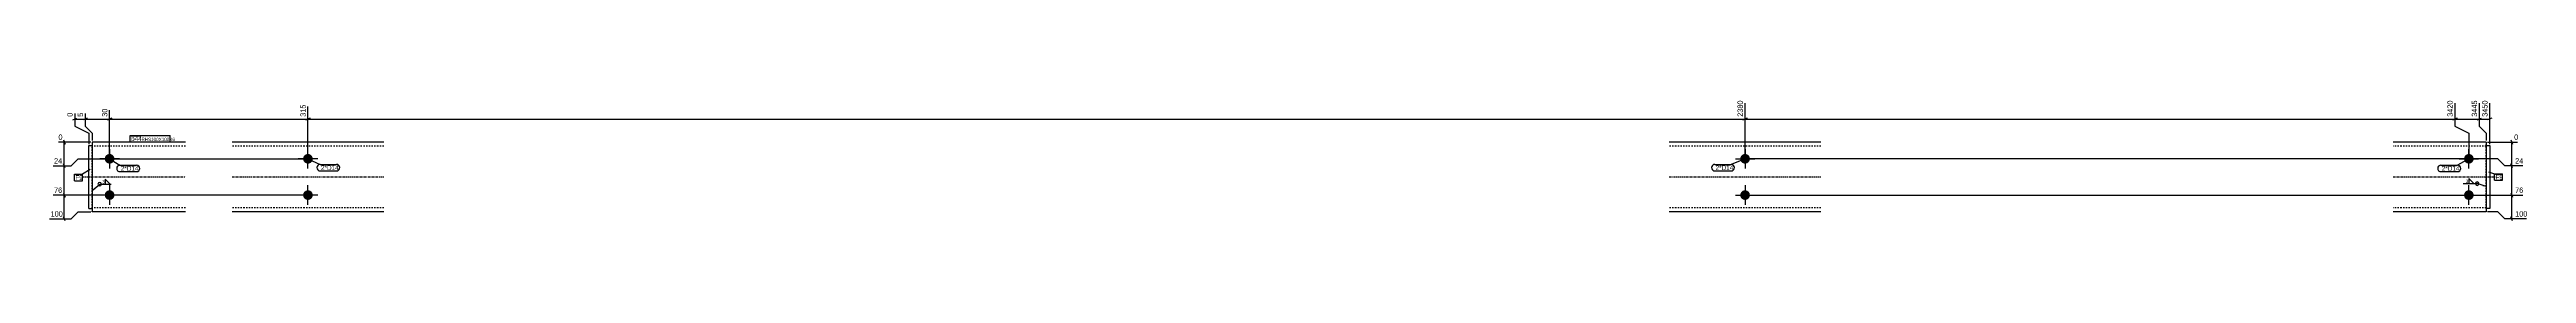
# Model space of a CAD drawing. Header units: millimetres. Extents: x 12 to 20645, y -8 to 673.
# Drawn here: x 17086 to 20645, y 5 to 175 of the extents above; entities that cross this region are included whole.
import ezdxf

# ---------------------------------------------------------------- set-up
doc = ezdxf.new("R2010")
doc.units = ezdxf.units.MM
doc.linetypes.add('DXK_LINE_DOT2', pattern=[3.9198, 1.9599, -1.9599])
doc.linetypes.add('DXK_LINE_DOT3', pattern=[5.9187, 2.979, -0.9799, 0.9799, -0.9799])
for name, color, linetype in [('MÅLSÆTNING', 7, 'Continuous'), ('STÅL', 7, 'Continuous'), ('TEKST', 7, 'Continuous')]:
    doc.layers.add(name, color=color, linetype=linetype)
doc.styles.add('Arial Narrow', font='ARIALN.TTF', dxfattribs={"height": 0.2})

msp = doc.modelspace()

# ---------------------------------------------------------------- hatches: boundary and pattern name
at = {"layer": 'STÅL', "linetype": 'Continuous'}
for points in [[(17172.5, 86.8, -1), (17172.5, 100.8, -1)], [(17457.5, 86.8, -1), (17457.5, 100.8, -1)], [(19522.5, 100.8, -1), (19522.5, 86.8, -1)], [(20562.5, 100.8, -1), (20562.5, 86.8, -1)], [(17172.5, 34.8, -1), (17172.5, 48.8, -1)], [(17457.5, 34.8, -1), (17457.5, 48.8, -1)], [(19522.5, 48.8, -1), (19522.5, 34.8, -1)], [(20562.5, 48.8, -1), (20562.5, 34.8, -1)]]:
    msp.add_hatch(color=96, dxfattribs=at).paths.add_polyline_path(points)
at = {"layer": 'TEKST', "linetype": 'Continuous'}
msp.add_hatch(color=3, dxfattribs=at).paths.add_polyline_path([(20583.1, 56.7), (20587.5, 54), (20582.4, 54.3)])

# ---------------------------------------------------------------- linework, layer by layer
at = {"layer": 'MÅLSÆTNING', "color": 7, "linetype": 'Continuous'}
for p, q in [((17119.5, 149.4), (17125.5, 151.8)), ((17122.5, 150.6), (17137.5, 150.6)), ((17140.5, 151.8), (17134.5, 149.4)), ((17140.5, 151.8), (17134.5, 149.4)), ((17137.5, 158.8), (17137.5, 140.6)), ((17137.5, 158.8), (17137.5, 140.6)), ((17137.5, 150.6), (17172.5, 150.6)), ((17169.5, 149.4), (17175.5, 151.8)), ((17172.5, 95.8), (17172.5, 163.7)), ((17460.5, 151.8), (17454.5, 149.4)), ((17454.5, 149.4), (17460.5, 151.8)), ((17457.5, 95.8), (17457.5, 168.6)), ((17457.5, 95.8), (17457.5, 168.6)), ((17457.5, 150.6), (19522.5, 150.6)), ((19519.5, 149.4), (19525.5, 151.8)), ((19522.5, 95.8), (19522.5, 173.5)), ((20545.5, 151.8), (20539.5, 149.4)), ((20539.5, 149.4), (20545.5, 151.8)), ((20542.5, 173.5), (20542.5, 140.6)), ((20542.5, 173.5), (20542.5, 140.6)), ((20574.5, 149.4), (20580.5, 151.8)), ((20577.5, 173.5), (20577.5, 140.6)), ((20577.5, 150.6), (20592.5, 150.6)), ((20595.5, 151.8), (20589.5, 149.4)), ((20592.5, 114.8), (20592.5, 173.5)), ((17145.5, 117.8), (17099, 117.8)), ((17106.1, 120.8), (17108.5, 114.8)), ((17107.3, 83.8), (17107.3, 117.8)), ((17137.5, 140.6), (17147.5, 130.6)), ((17142.5, 130.6), (17142.5, 114.8)), ((17147.5, 130.6), (17147.5, 119.8)), ((17147.5, 130.6), (17147.5, 119.8)), ((20562.5, 130.6), (20562.5, 95.8)), ((20562.5, 130.6), (20562.5, 95.8)), ((20577.5, 140.6), (20587.5, 130.6)), ((20587.5, 130.6), (20587.5, 119.8)), ((20587.5, 130.6), (20587.5, 119.8)), ((20589.5, 117.8), (20632.5, 117.8)), ((20623, 120.8), (20625.4, 114.8)), ((20624.2, 83.8), (20624.2, 117.8)), ((17091.2, 83.8), (17117.3, 83.8)), ((17091.2, 83.8), (17117.3, 83.8)), ((17108.5, 80.8), (17106.1, 86.8)), ((17108.5, 80.8), (17106.1, 86.8)), ((17107.3, 41.8), (17107.3, 83.8)), ((17117.3, 83.8), (17127.3, 93.8)), ((17117.3, 83.8), (17127.3, 93.8)), ((17127.3, 93.8), (17455.5, 93.8)), ((17127.3, 93.8), (17455.5, 93.8)), ((20604.2, 93.8), (19524.5, 93.8)), ((20604.2, 93.8), (19524.5, 93.8)), ((20614.2, 83.8), (20604.2, 93.8)), ((20614.2, 83.8), (20604.2, 93.8)), ((20640.2, 83.8), (20614.2, 83.8)), ((20640.2, 83.8), (20614.2, 83.8)), ((20625.4, 80.8), (20623, 86.8)), ((20625.4, 80.8), (20623, 86.8)), ((20624.2, 41.8), (20624.2, 83.8)), ((17455.5, 41.8), (17091.2, 41.8)), ((17455.5, 41.8), (17091.2, 41.8)), ((17106.1, 44.8), (17108.5, 38.8)), ((17106.1, 44.8), (17108.5, 38.8)), ((17107.3, 7.8), (17107.3, 41.8)), ((19524.5, 41.8), (20640.2, 41.8)), ((19524.5, 41.8), (20640.2, 41.8)), ((20623, 44.8), (20625.4, 38.8)), ((20623, 44.8), (20625.4, 38.8)), ((20624.2, 7.8), (20624.2, 41.8)), ((17086.3, 7.8), (17117.3, 7.8)), ((17108.5, 4.8), (17106.1, 10.8)), ((17117.3, 7.8), (17127.3, 17.8)), ((17127.3, 17.8), (17145.5, 17.8)), ((20604.2, 17.8), (20589.5, 17.8)), ((20614.2, 7.8), (20604.2, 17.8)), ((20645.1, 7.8), (20614.2, 7.8)), ((20625.4, 4.8), (20623, 10.8))]:
    msp.add_line(p, q, dxfattribs=at)
at = {"layer": 'STÅL', "color": 2, "linetype": 'Continuous'}
for p, q in [((17142.5, 22.8), (17142.5, 112.8)), ((17142.5, 112.8), (17147.5, 112.8)), ((17281.5, 117.8), (17147.5, 117.8)), ((17147.5, 117.8), (17147.5, 18.7)), ((17566.5, 117.8), (17348.5, 117.8)), ((19631.5, 117.8), (19413.5, 117.8)), ((20587.5, 117.8), (20453.5, 117.8)), ((20587.5, 117.8), (20587.5, 116.9)), ((20587.5, 116.9), (20587.5, 105.8)), ((20587.5, 112.8), (20592.5, 112.8)), ((20592.5, 112.8), (20592.5, 22.8)), ((20587.5, 105.8), (20587.5, 29.8)), ((17142.5, 22.8), (17147.5, 22.8)), ((17147.5, 17.8), (17147.5, 18.7)), ((17281.5, 17.8), (17147.5, 17.8)), ((17566.5, 17.8), (17348.5, 17.8)), ((19631.5, 17.8), (19413.5, 17.8)), ((20587.5, 17.8), (20453.5, 17.8)), ((20587.5, 29.8), (20587.5, 17.8)), ((20592.5, 22.8), (20587.5, 22.8))]:
    msp.add_line(p, q, dxfattribs=at)
at = {"layer": 'STÅL', "color": 7, "linetype": 'DXK_LINE_DOT2'}
for p, q in [((17147.5, 22.8), (17147.5, 112.8)), ((17281.5, 111.8), (17147.5, 111.8)), ((17566.5, 111.8), (17348.5, 111.8)), ((19631.5, 111.8), (19413.5, 111.8)), ((20587.5, 111.8), (20453.5, 111.8)), ((20587.5, 112.8), (20587.5, 114.3)), ((20587.5, 22.8), (20587.5, 112.8)), ((17147.5, 23.8), (17147.5, 24.3)), ((17281.5, 23.8), (17147.5, 23.8)), ((17566.5, 23.8), (17348.5, 23.8)), ((19631.5, 23.8), (19413.5, 23.8)), ((20587.5, 23.8), (20453.5, 23.8))]:
    msp.add_line(p, q, dxfattribs=at)
at = {"layer": 'STÅL', "color": 96, "linetype": 'Continuous'}
for p, q in [((17172.5, 107.8), (17172.5, 79.8)), ((17457.5, 79.8), (17457.5, 107.8)), ((19522.5, 107.8), (19522.5, 79.8)), ((20562.5, 79.8), (20562.5, 107.8)), ((17186.5, 93.8), (17158.5, 93.8)), ((17471.5, 93.8), (17443.5, 93.8)), ((19508.5, 93.8), (19536.5, 93.8)), ((20548.5, 93.8), (20576.5, 93.8)), ((17186.5, 41.8), (17158.5, 41.8)), ((17172.5, 55.8), (17172.5, 27.8)), ((17471.5, 41.8), (17443.5, 41.8)), ((17457.5, 27.8), (17457.5, 55.8)), ((19508.5, 41.8), (19536.5, 41.8)), ((19522.5, 55.8), (19522.5, 27.8)), ((20548.5, 41.8), (20576.5, 41.8)), ((20562.5, 27.8), (20562.5, 55.8))]:
    msp.add_line(p, q, dxfattribs=at)
at = {"layer": 'STÅL', "color": 7, "linetype": 'DXK_LINE_DOT3'}
for p, q in [((17127.5, 67.8), (17281.5, 67.8)), ((17348.5, 67.8), (17566.5, 67.8)), ((19413.5, 67.8), (19631.5, 67.8)), ((20453.5, 67.8), (20607.5, 67.8))]:
    msp.add_line(p, q, dxfattribs=at)

# ---------------------------------------------------------------- next in the draw order: wipeouts: each hides what was drawn before it
at = {"color": 0, "linetype": 'Continuous'}
for points in [[(17170.9, 165.3), (17159.7, 165.3), (17159.7, 152.4), (17170.9, 152.4)], [(19520.9, 175.1), (19509.7, 175.1), (19509.7, 152.4), (19520.9, 152.4)], [(20590.9, 175.1), (20579.7, 175.1), (20579.7, 152.4), (20590.9, 152.4)], [(17105.5, 119.4), (17105.5, 130.6), (17097.4, 130.6), (17097.4, 119.4)], [(20634.1, 119.4), (20634.1, 130.6), (20626, 130.6), (20626, 119.4)], [(17104, 85.4), (17104, 96.6), (17091.1, 96.6), (17091.1, 85.4)], [(20640.4, 85.4), (20640.4, 96.6), (20627.4, 96.6), (20627.4, 85.4)], [(17104, 43.4), (17104, 54.6), (17091.1, 54.6), (17091.1, 43.4)], [(20640.4, 43.4), (20640.4, 54.6), (20627.4, 54.6), (20627.4, 43.4)], [(17104, 9.4), (17104, 20.6), (17086.2, 20.6), (17086.2, 9.4)], [(20645.3, 9.4), (20645.3, 20.6), (20627.4, 20.6), (20627.4, 9.4)]]:
    msp.add_wipeout(points, dxfattribs=at).dxf.layer = 'MÅLSÆTNING'
at = {"color": 0}
for points in [[(17216.2, 119.2), (17216.2, 126.2), (17203.4, 126.2), (17203.4, 119.2)], [(17497.5, 77.6), (17497.5, 84.6), (17476.2, 84.6), (17476.2, 77.6)], [(19501.4, 77.6), (19501.4, 84.6), (19480.1, 84.6), (19480.1, 77.6)], [(17165.3, 58), (17165.3, 63.8), (17161.4, 63.8), (17161.4, 58)], [(20561.4, 58.8), (20561.4, 64.6), (20557.6, 64.6), (20557.6, 58.8)]]:
    msp.add_wipeout(points, dxfattribs=at).dxf.layer = 'TEKST'

# ---------------------------------------------------------------- next in the draw order: hatches: boundary and pattern name
at = {"layer": 'TEKST', "linetype": 'Continuous'}
msp.add_hatch(color=3, dxfattribs=at).paths.add_polyline_path([(17152.1, 50.4), (17147.5, 48.2), (17150.5, 52.3)])

# ---------------------------------------------------------------- next in the draw order: linework, layer by layer
at = {"layer": 'MÅLSÆTNING', "color": 7, "linetype": 'Continuous'}
for p, q in [((17122.5, 158.8), (17122.5, 140.6)), ((17175.5, 151.8), (17169.5, 149.4)), ((17172.5, 95.8), (17172.5, 163.7)), ((17172.5, 150.6), (17457.5, 150.6)), ((19525.5, 151.8), (19519.5, 149.4)), ((19522.5, 95.8), (19522.5, 173.5)), ((19522.5, 150.6), (20542.5, 150.6)), ((20542.5, 150.6), (20577.5, 150.6)), ((20574.5, 149.4), (20580.5, 151.8)), ((20577.5, 173.5), (20577.5, 140.6)), ((17122.5, 140.6), (17142.5, 130.6)), ((17137.5, 140.6), (17147.5, 130.6)), ((20542.5, 140.6), (20562.5, 130.6)), ((20577.5, 140.6), (20587.5, 130.6))]:
    msp.add_line(p, q, dxfattribs=at)
at = {"layer": 'TEKST', "color": 3, "linetype": 'Continuous'}
for p, q in [((17147.5, 48.2), (17158.3, 57.4)), ((17158.3, 57.4), (17174.9, 57.4)), ((17173.4, 57.4), (17166.3, 64.5)), ((17166.3, 64.5), (17166.3, 57.4)), ((17166.3, 57.4), (17173.4, 57.4)), ((20554.5, 58.2), (20574.5, 58.2)), ((20569.6, 58.2), (20562.4, 65.4)), ((20562.4, 65.4), (20562.4, 58.2)), ((20562.4, 58.2), (20569.6, 58.2)), ((20587.5, 54), (20574.5, 58.2))]:
    msp.add_line(p, q, dxfattribs=at)
for centre, start, end in [((17158.3, 57.4), 90, 270), ((17158.3, 57.4), 270, 90), ((20574.5, 58.2), 90, 270), ((20574.5, 58.2), 270, 90)]:
    msp.add_arc(centre, 2.5, start, end, dxfattribs=at)

# ---------------------------------------------------------------- next in the draw order: texts
at = {"layer": 'MÅLSÆTNING', "color": 3, "linetype": 'Continuous', "style": 'Arial Narrow'}
for s, p in [('30', (17169.3, 154)), ('2380', (19519.3, 154)), ('3450', (20589.3, 154))]:
    msp.add_text(s, height=7.64, rotation=90.0002, dxfattribs=at).set_placement(p)
for s, p in [('0', (17099, 121)), ('0', (20627.6, 121)), ('24', (17092.7, 87)), ('24', (20629, 87)), ('76', (17092.7, 45)), ('76', (20629, 45)), ('100', (17087.8, 11)), ('100', (20629, 11))]:
    msp.add_text(s, height=7.64, dxfattribs=at).set_placement(p)
at = {"layer": 'TEKST', "color": 3, "style": 'Arial Narrow'}
for p in [(17161.8, 58.4), (20558, 59.2)]:
    msp.add_text('3', height=4.77, dxfattribs=at).set_placement(p)

# ---------------------------------------------------------------- next in the draw order: wipeouts: each hides what was drawn before it
at = {"color": 0}
for points in [[(17216.2, 119.2), (17216.2, 126.2), (17203.4, 126.2), (17203.4, 119.2)], [(17497.5, 77.6), (17497.5, 84.6), (17476.2, 84.6), (17476.2, 77.6)], [(19501.4, 77.6), (19501.4, 84.6), (19480.1, 84.6), (19480.1, 77.6)]]:
    msp.add_wipeout(points, dxfattribs=at).dxf.layer = 'TEKST'

# ---------------------------------------------------------------- next in the draw order: linework, layer by layer
at = {"layer": 'TEKST', "color": 7, "linetype": 'Continuous'}
for p, q in [((17457.5, 93.8), (17475, 85.8)), ((17475, 85.8), (17498.7, 85.8)), ((17475, 76.4), (17498.7, 76.4)), ((19478.9, 85.8), (19502.6, 85.8)), ((19478.9, 76.4), (19502.6, 76.4)), ((19522.5, 93.8), (19502.6, 85.8))]:
    msp.add_line(p, q, dxfattribs=at)
for centre, start, end in [((17475, 81.1), 90, 270), ((17498.7, 81.1), 270, 90), ((19478.9, 81.1), 90, 270), ((19502.6, 81.1), 270, 90)]:
    msp.add_arc(centre, 4.7, start, end, dxfattribs=at)

# ---------------------------------------------------------------- next in the draw order: texts
at = {"layer": 'TEKST', "color": 3, "style": 'Arial Narrow'}
for p in [(17476.2, 77.6), (19480.1, 77.6)]:
    msp.add_text('2*D14', height=6.68, dxfattribs=at).set_placement(p)

# ---------------------------------------------------------------- next in the draw order: wipeouts: each hides what was drawn before it
at = {"color": 0, "linetype": 'Continuous'}
for points in [[(17135.9, 160.4), (17124.7, 160.4), (17124.7, 152.4), (17135.9, 152.4)], [(17455.9, 170.2), (17444.7, 170.2), (17444.7, 152.4), (17455.9, 152.4)], [(20575.9, 175.1), (20564.7, 175.1), (20564.7, 152.4), (20575.9, 152.4)]]:
    msp.add_wipeout(points, dxfattribs=at).dxf.layer = 'MÅLSÆTNING'
at = {"color": 0}
for points in [[(17258.5, 119.2), (17258.5, 124.2), (17218.3, 124.2), (17218.3, 119.2)], [(17209.9, 76.6), (17209.9, 83.6), (17188.6, 83.6), (17188.6, 76.6)], [(20544.9, 76.6), (20544.9, 83.6), (20523.6, 83.6), (20523.6, 76.6)], [(20609.6, 64.2), (20609.6, 71.2), (20600.7, 71.2), (20600.7, 64.2)], [(17132.2, 63.4), (17132.2, 70.4), (17123.3, 70.4), (17123.3, 63.4)]]:
    msp.add_wipeout(points, dxfattribs=at).dxf.layer = 'TEKST'

# ---------------------------------------------------------------- next in the draw order: linework, layer by layer
at = {"layer": 'MÅLSÆTNING', "color": 7, "linetype": 'Continuous'}
msp.add_line((20542.5, 140.6), (20562.5, 130.6), dxfattribs=at)

# ---------------------------------------------------------------- next in the draw order: texts
at = {"layer": 'MÅLSÆTNING', "color": 3, "linetype": 'Continuous', "style": 'Arial Narrow'}
for s, p in [('315', (17454.3, 154)), ('3445', (20574.3, 154))]:
    msp.add_text(s, height=7.64, rotation=90.0002, dxfattribs=at).set_placement(p)

# ---------------------------------------------------------------- next in the draw order: wipeouts: each hides what was drawn before it
at = {"color": 0, "linetype": 'Continuous'}
msp.add_wipeout([(17120.9, 160.4), (17109.7, 160.4), (17109.7, 152.4), (17120.9, 152.4)], dxfattribs=at).dxf.layer = 'MÅLSÆTNING'
at = {"color": 0}
for points in [[(17258.5, 119.2), (17258.5, 124.2), (17218.3, 124.2), (17218.3, 119.2)], [(17209.9, 76.6), (17209.9, 83.6), (17188.6, 83.6), (17188.6, 76.6)], [(20544.9, 76.6), (20544.9, 83.6), (20523.6, 83.6), (20523.6, 76.6)], [(20609.6, 64.2), (20609.6, 71.2), (20600.7, 71.2), (20600.7, 64.2)], [(17132.2, 63.4), (17132.2, 70.4), (17123.3, 70.4), (17123.3, 63.4)]]:
    msp.add_wipeout(points, dxfattribs=at).dxf.layer = 'TEKST'

# ---------------------------------------------------------------- next in the draw order: linework, layer by layer
at = {"layer": 'TEKST', "color": 7, "linetype": 'Continuous'}
for p, q in [((17202.2, 127.4), (17259.7, 127.4)), ((17202.2, 118), (17202.2, 127.4)), ((17202.2, 118), (17259.7, 118)), ((17259.7, 118), (17259.7, 127.4)), ((17122.1, 71.6), (17133.4, 71.6)), ((17122.1, 62.2), (17122.1, 71.6)), ((17144.8, 78.3), (17133.4, 71.6)), ((17133.4, 62.2), (17133.4, 71.6)), ((17172.5, 93.8), (17187.4, 84.8)), ((17187.4, 84.8), (17211.1, 84.8)), ((17187.4, 75.4), (17211.1, 75.4)), ((20522.4, 84.8), (20546.1, 84.8)), ((20522.4, 75.4), (20546.1, 75.4)), ((20562.5, 93.8), (20546.1, 84.8)), ((20590.8, 75.1), (20599.5, 72.4)), ((20599.5, 72.4), (20610.8, 72.4)), ((20599.5, 63), (20599.5, 72.4)), ((20610.8, 63), (20610.8, 72.4)), ((17122.1, 62.2), (17133.4, 62.2)), ((20599.5, 63), (20610.8, 63))]:
    msp.add_line(p, q, dxfattribs=at)
for centre, start, end in [((17187.4, 80.1), 90, 270), ((17211.1, 80.1), 270, 90), ((20522.4, 80.1), 90, 270), ((20546.1, 80.1), 270, 90)]:
    msp.add_arc(centre, 4.7, start, end, dxfattribs=at)

# ---------------------------------------------------------------- next in the draw order: texts
at = {"layer": 'MÅLSÆTNING', "color": 3, "linetype": 'Continuous', "style": 'Arial Narrow'}
for s, p in [('0', (17119.3, 154)), ('5', (17134.3, 154))]:
    msp.add_text(s, height=7.64, rotation=90.0002, dxfattribs=at).set_placement(p)
at = {"layer": 'TEKST', "color": 3, "style": 'Arial Narrow'}
for s, height, p in [('p44', 6.68, (17203.4, 119.2)), ('RHS100X100X6', 4.772, (17218.3, 119.2)), ('2*D14', 6.68, (17188.6, 76.6)), ('2*D14', 6.68, (20523.6, 76.6)), ('F9', 6.68, (17123.3, 63.4)), ('F9', 6.68, (20600.7, 64.2))]:
    msp.add_text(s, height=height, dxfattribs=at).set_placement(p)

# ---------------------------------------------------------------- next in the draw order: wipeouts: each hides what was drawn before it
at = {"color": 0, "linetype": 'Continuous'}
msp.add_wipeout([(20540.9, 175.1), (20529.7, 175.1), (20529.7, 152.4), (20540.9, 152.4)], dxfattribs=at).dxf.layer = 'MÅLSÆTNING'

# ---------------------------------------------------------------- next in the draw order: texts
at = {"layer": 'MÅLSÆTNING', "color": 3, "linetype": 'Continuous', "style": 'Arial Narrow'}
msp.add_text('3420', height=7.64, rotation=90.0002, dxfattribs=at).set_placement((20539.3, 154))

doc.saveas('drawing.dxf')
